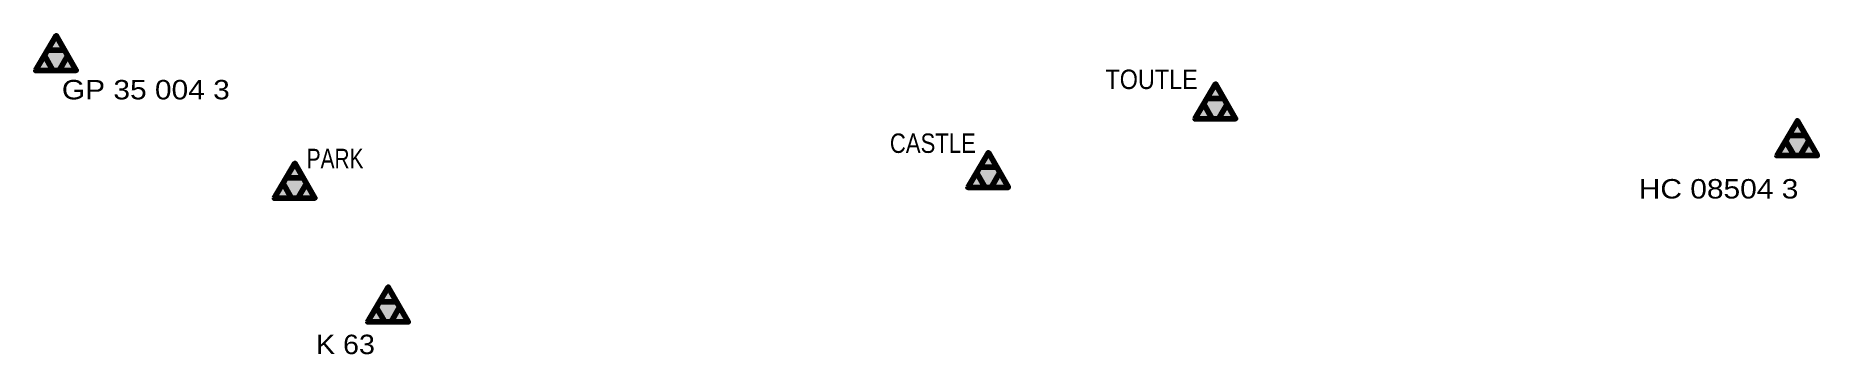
# Model space of a CAD drawing. Header units: feet. Extents: x -1054768 to 1163839, y -940989 to 791041.
# Drawn here: x -675087 to -322345, y -475961 to -412776 of the extents above; entities that cross this region are included whole.
import ezdxf

# ---------------------------------------------------------------- set-up
doc = ezdxf.new("R2010")
doc.units = ezdxf.units.FT
doc.header["$LTSCALE"] = 1500
doc.layers.add('31', color=7, linetype='Continuous')
doc.layers.add('34', color=7, linetype='Continuous', lineweight=35)
doc.layers.add('35', color=7, linetype='Continuous', lineweight=106)

msp = doc.modelspace()

# ---------------------------------------------------------------- texts
at = {"layer": '31'}
for s, width, p in [('TOUTLE', 0.9, (-463294, -423365)), ('GP 35 004 3', 1.15, (-669895, -425420)), ('CASTLE', 0.85, (-505970, -436027)), ('PARK', 0.8, (-621411, -439059)), ('HC 08504 3', 1.15, (-357704, -445062)), ('K 63', 1.1, (-619572, -475906))]:
    msp.add_text(s, height=3850, dxfattribs=dict(at, width=width)).set_placement(p)

# ---------------------------------------------------------------- hatches: boundary and pattern name
at = {"layer": '34'}
for points in [[(-671002, -412776), (-675087, -419698), (-667036, -419680)], [(-441486, -422361), (-445571, -429283), (-437520, -429265)], [(-326310, -429659), (-330396, -436581), (-322345, -436563)], [(-486470, -435946), (-490556, -442867), (-482505, -442850)], [(-623767, -438088), (-627853, -445010), (-619802, -444992)], [(-605293, -462622), (-609379, -469544), (-601328, -469526)]]:
    msp.add_hatch(color=256, dxfattribs=at).paths.add_polyline_path(points)

# ---------------------------------------------------------------- linework, layer by layer
for points in [[(-671002, -412776), (-675087, -419698), (-667036, -419680)], [(-441486, -422361), (-445571, -429283), (-437520, -429265)], [(-326310, -429659), (-330396, -436581), (-322345, -436563)], [(-486470, -435946), (-490556, -442867), (-482505, -442850)], [(-623767, -438088), (-627853, -445010), (-619802, -444992)], [(-623767, -438088), (-627853, -445010), (-619802, -444992)], [(-605293, -462622), (-609379, -469544), (-601328, -469526)], [(-605293, -462622), (-609379, -469544), (-601328, -469526)]]:
    msp.add_lwpolyline(points, close=True, dxfattribs=at)
at = {"layer": '35'}
for p, q in [((-672727, -415680), (-669346, -415680)), ((-671655, -419680), (-673346, -416752)), ((-670418, -419680), (-668727, -416751)), ((-442139, -429265), (-443830, -426337)), ((-443210, -425265), (-439830, -425265)), ((-440902, -429265), (-439211, -426337)), ((-326964, -436563), (-328654, -433635)), ((-328035, -432563), (-324654, -432563)), ((-325726, -436563), (-324036, -433635)), ((-487124, -442850), (-488814, -439922)), ((-488195, -438850), (-484814, -438850)), ((-485886, -442850), (-484196, -439921)), ((-624421, -444992), (-626111, -442064)), ((-625492, -440992), (-622111, -440992)), ((-623183, -444992), (-621493, -442063)), ((-607018, -465526), (-603637, -465526)), ((-605947, -469526), (-607637, -466598)), ((-604709, -469526), (-603019, -466597))]:
    msp.add_line(p, q, dxfattribs=at)
for points in [[(-675036, -419680), (-667036, -419680), (-671002, -412776), (-671002, -412776), (-675087, -419698), (-675087, -419698)], [(-445520, -429265), (-437520, -429265), (-441486, -422361), (-441486, -422361), (-445571, -429283), (-445571, -429283)], [(-330345, -436563), (-322345, -436563), (-326310, -429659), (-326310, -429659), (-330396, -436581), (-330396, -436581)], [(-490505, -442850), (-482505, -442850), (-486470, -435946), (-486470, -435946), (-490556, -442867), (-490556, -442867)], [(-627802, -444992), (-619802, -444992), (-623767, -438088), (-623767, -438088), (-627853, -445010), (-627853, -445010)], [(-609328, -469526), (-601328, -469526), (-605293, -462622), (-605293, -462622), (-609379, -469544), (-609379, -469544)]]:
    msp.add_lwpolyline(points, dxfattribs=at)

msp.set_redraw_order([(e.dxf.handle, doc.entitydb.next_handle()) for e in msp.query("TEXT MTEXT ATTDEF DIMENSION ARC_DIMENSION")])  # texts and dimensions are drawn at this point

doc.saveas('drawing.dxf')
